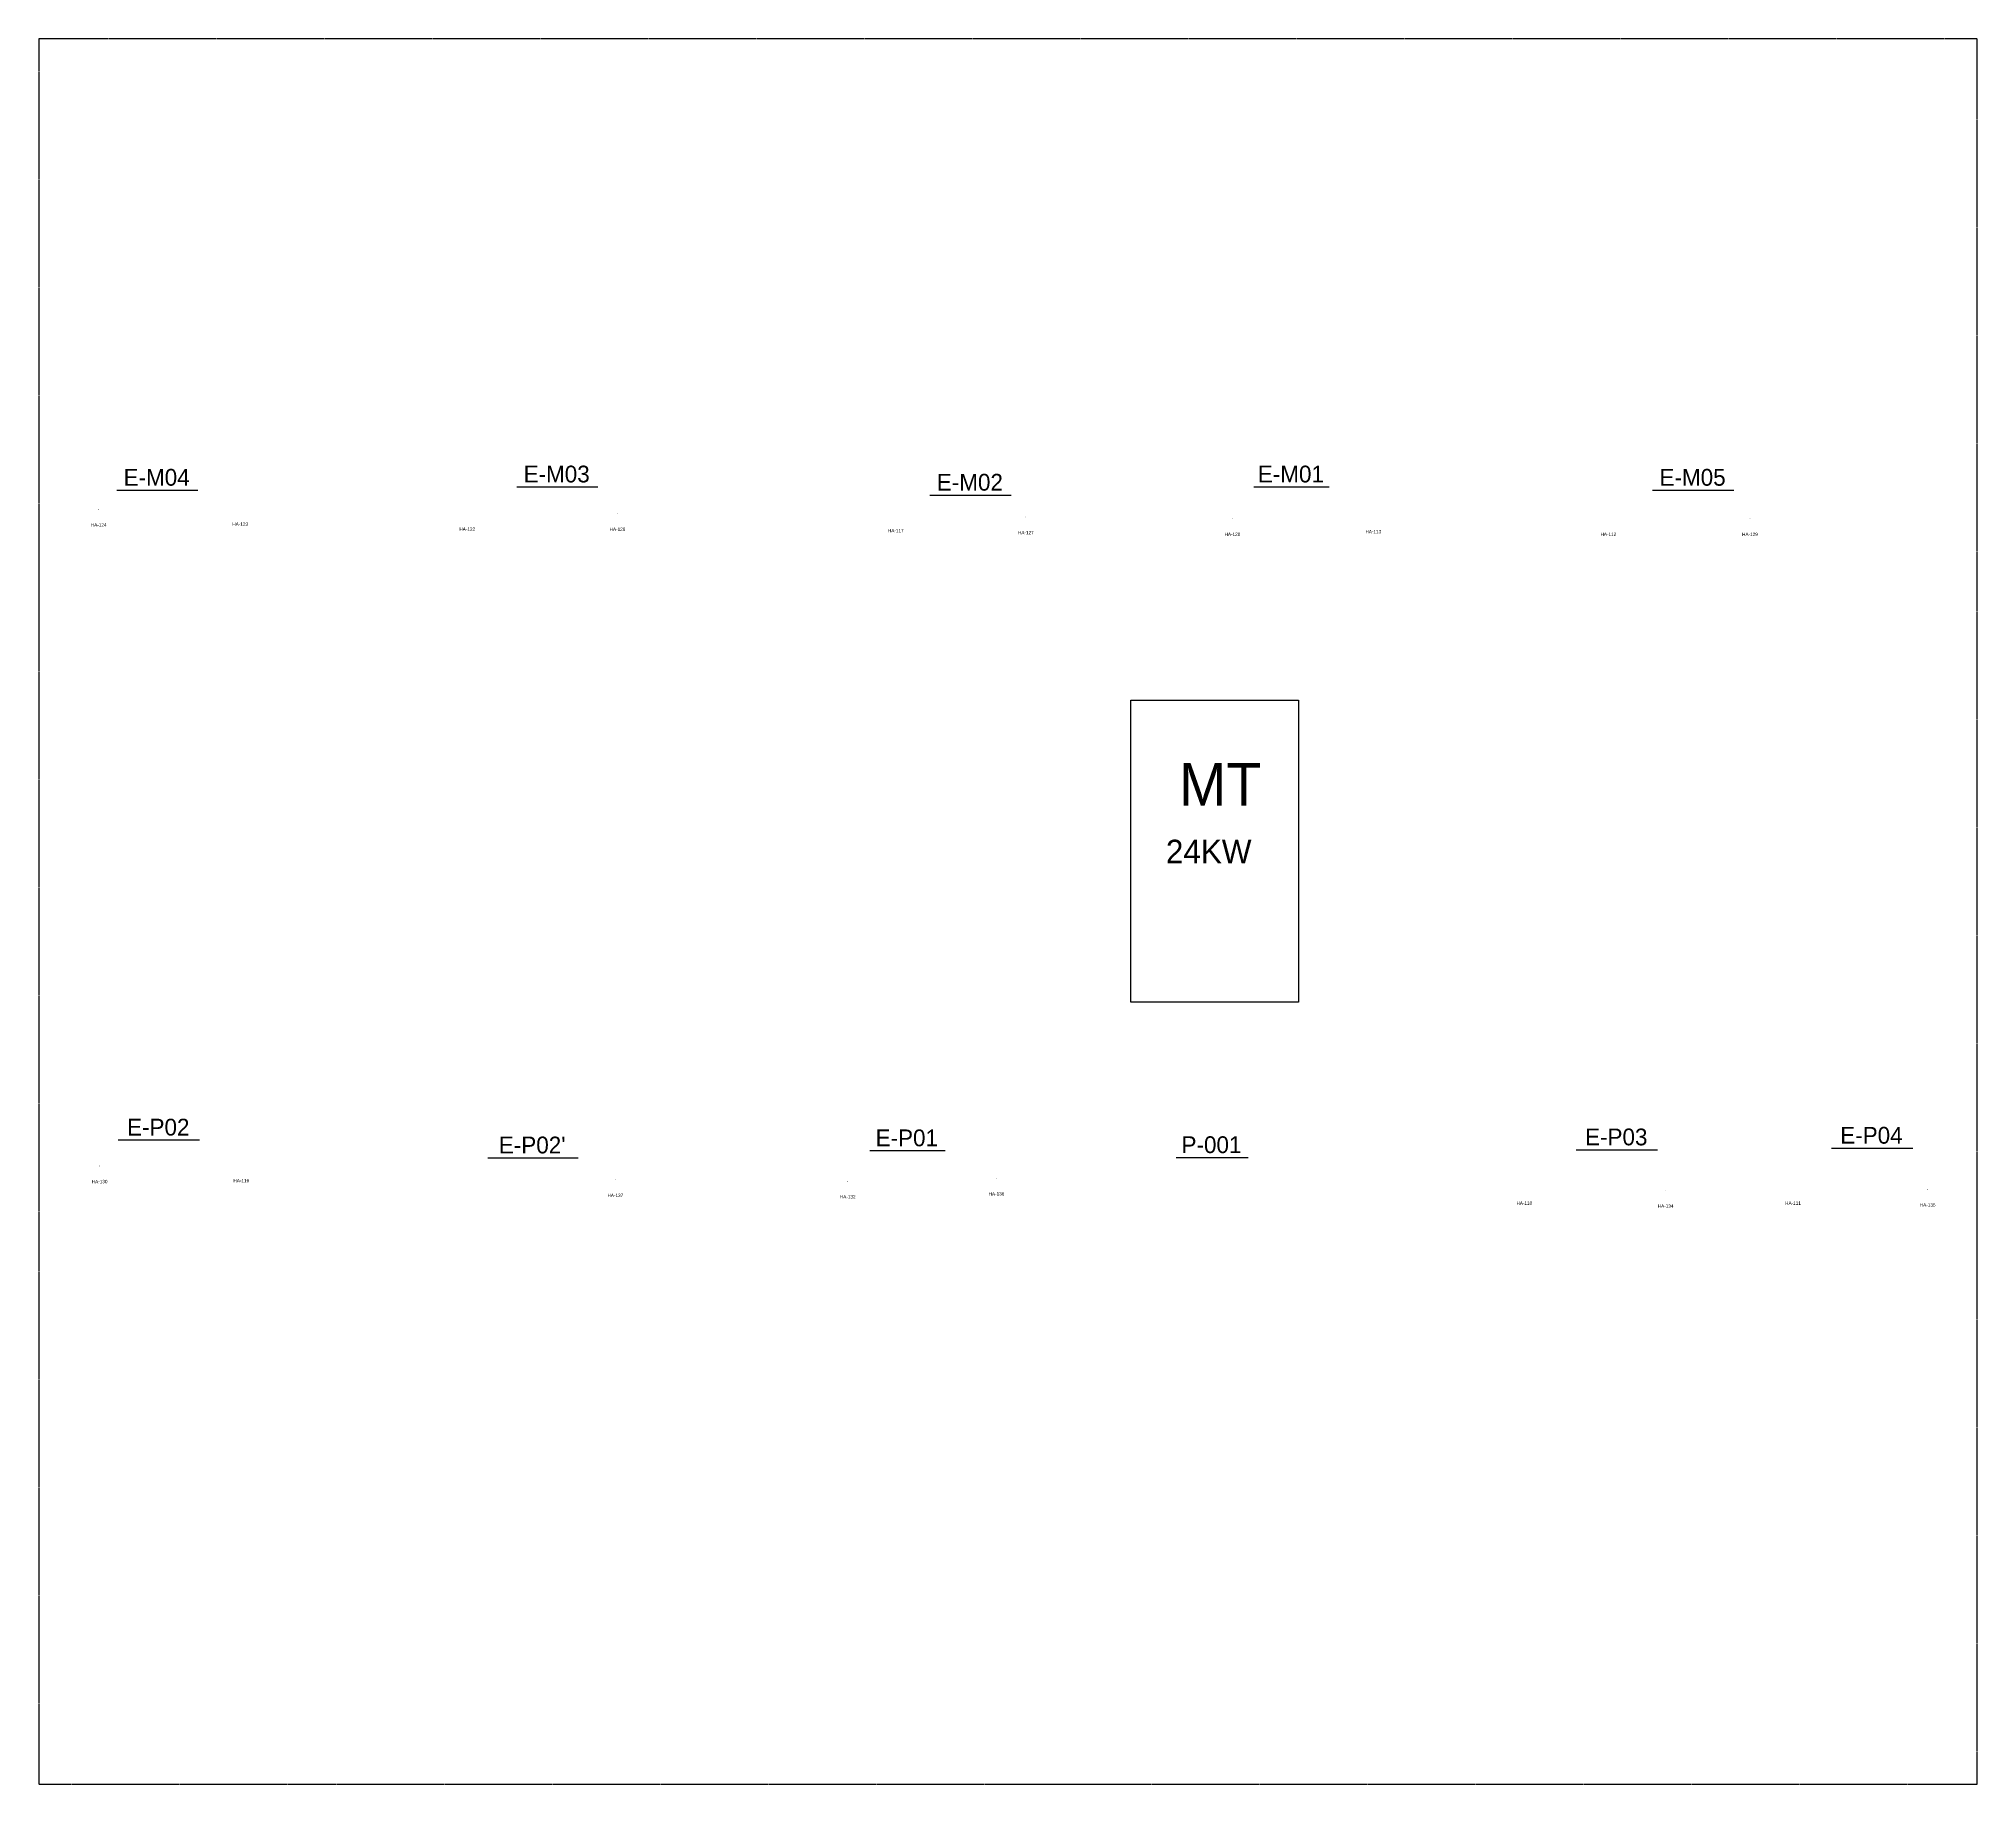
# Model space of a CAD drawing. Header units: millimetres. Extents: x 0 to 578, y 0 to 520.
import ezdxf
from ezdxf.enums import TextEntityAlignment as Align

# ---------------------------------------------------------------- set-up
doc = ezdxf.new("R2010")
doc.units = ezdxf.units.MM
doc.linetypes.add('HIDDEN2', pattern=[0.1875, 0.125, -0.0625])
doc.layers.add('no plot', color=41, linetype='HIDDEN2', plot=False)
doc.layers.add('Text', color=7, linetype='Continuous')

# ---------------------------------------------------------------- blocks, each defined once
blk = doc.blocks.new('*U16')
at = {"color": 0, "linetype": 'ByBlock', "lineweight": -3}
blk.add_line((-0.476, -0.152), (0.492, -0.152), dxfattribs=at)
at = {"color": 0, "linetype": 'ByBlock', "lineweight": -2}
blk.add_attdef('#(Equipment.Tag)', text='', height=0.2, dxfattribs=at).set_placement((0, 0), align=Align.MIDDLE)
blk = doc.blocks.new('*U17')
at = {"color": 0, "linetype": 'ByBlock', "lineweight": -3}
blk.add_line((-0.44, -0.152), (0.456, -0.152), dxfattribs=at)
at = {"color": 0, "linetype": 'ByBlock', "lineweight": -2}
blk.add_attdef('#(Equipment.Tag)', text='', height=0.2, dxfattribs=at).set_placement((0, 0), align=Align.MIDDLE)
blk = doc.blocks.new('*U18')
at = {"color": 0, "linetype": 'ByBlock', "lineweight": -3}
blk.add_line((-0.422, -0.152), (0.438, -0.152), dxfattribs=at)
at = {"color": 0, "linetype": 'ByBlock', "lineweight": -2}
blk.add_attdef('#(Equipment.Tag)', text='', height=0.2, dxfattribs=at).set_placement((0, 0), align=Align.MIDDLE)
blk = doc.blocks.new('Valve Label_block')
at = {"color": 0, "linetype": 'ByBlock', "lineweight": -2}
blk.add_attdef('#(TargetObject.Size)', text='', height=0.1, dxfattribs=at).set_placement((0, 0.1875), align=Align.BOTTOM_CENTER)
blk.add_attdef('#(TargetObject.Tag)', text='', height=0.1, dxfattribs=at).set_placement((0, -0.1875), align=Align.TOP_CENTER)
blk = doc.blocks.new('*U20')
at = {"color": 0, "linetype": 'ByBlock', "lineweight": -3}
blk.add_line((-0.529, -0.152), (0.546, -0.152), dxfattribs=at)
at = {"color": 0, "linetype": 'ByBlock', "lineweight": -2}
blk.add_attdef('#(Equipment.Tag)', text='', height=0.2, dxfattribs=at).set_placement((0, 0), align=Align.MIDDLE)
blk = doc.blocks.new('Tag_block')
at = {"color": 0, "linetype": 'ByBlock', "lineweight": -2}
blk.add_attdef('#(TargetObject.Tag)', text='', height=0.1, dxfattribs=at).set_placement((0, 0), align=Align.MIDDLE_CENTER)

msp = doc.modelspace()

# ---------------------------------------------------------------- linework, layer by layer
msp.add_lwpolyline([(325.32, 322.94), (375.32, 322.94), (375.32, 232.94), (325.32, 232.94), (325.32, 322.94)])
at = {"layer": 'no plot'}
msp.add_lwpolyline([(0, 0), (577.5, 0), (577.5, 520), (0, 520)], close=True, dxfattribs=at)

# ---------------------------------------------------------------- block references
at = {"xscale": 10, "yscale": 10, "zscale": 10}
for p, values in [((60.01, 375.41), {'#(TargetObject.Tag)': 'HA-123'}), ((127.66, 373.91), {'#(TargetObject.Tag)': 'HA-122'}), ((255.32, 373.48), {'#(TargetObject.Tag)': 'HA-117'}), ((397.59, 373.18), {'#(TargetObject.Tag)': 'HA-113'}), ((467.62, 372.4), {'#(TargetObject.Tag)': 'HA-112'}), ((60.33, 179.83), {'#(TargetObject.Tag)': 'HA-116'}), ((442.57, 173.11), {'#(TargetObject.Tag)': 'HA-110'}), ((522.62, 173.11), {'#(TargetObject.Tag)': 'HA-111'})]:
    msp.add_blockref('Tag_block', p, dxfattribs=at).add_auto_attribs(values)
at = {"layer": 'Text'}
for name, p, xscale, yscale, zscale, values in [('*U16', (154.29, 390.33), 25, 25, 25, {'#(Equipment.Tag)': 'E-M03'}), ('*U17', (373.03, 390.33), 25, 25, 25, {'#(Equipment.Tag)': 'E-M01'}), ('*U16', (35.11, 389.35), 25, 25, 25, {'#(Equipment.Tag)': 'E-M04'}), ('*U16', (277.39, 387.88), 25, 25, 25, {'#(Equipment.Tag)': 'E-M02'}), ('*U16', (492.7, 389.35), 25, 25, 25, {'#(Equipment.Tag)': 'E-M05'}), ('Valve Label_block', (17.85, 377.54), 10, 10, 10, {'#(TargetObject.Size)': '.', '#(TargetObject.Tag)': 'HA-124'}), ('Valve Label_block', (172.41, 376.27), 10, 10, 10, {'#(TargetObject.Size)': '.', '#(TargetObject.Tag)': 'HA-126'}), ('Valve Label_block', (294.07, 375.26), 10, 10, 10, {'#(TargetObject.Size)': '.', '#(TargetObject.Tag)': 'HA-127'}), ('Valve Label_block', (355.62, 374.76), 10, 10, 10, {'#(TargetObject.Size)': '.', '#(TargetObject.Tag)': 'HA-128'}), ('Valve Label_block', (509.79, 374.72), 10, 10, 10, {'#(TargetObject.Size)': '.', '#(TargetObject.Tag)': 'HA-129'}), ('*U16', (35.6, 195.76), 25, 25, 25, {'#(Equipment.Tag)': 'E-P02'}), ('*U20', (147, 190.44), 25, 25, 25, {'#(Equipment.Tag)': "E-P02'"}), ('*U17', (258.6, 192.56), 25, 25, 25, {'#(Equipment.Tag)': 'E-P01'}), ('*U18', (349.37, 190.53), 25, 25, 25, {'#(Equipment.Tag)': 'P-001'}), ('*U16', (469.96, 192.84), 25, 25, 25, {'#(Equipment.Tag)': 'E-P03'}), ('*U16', (545.98, 193.33), 25, 25, 25, {'#(Equipment.Tag)': 'E-P04'}), ('Valve Label_block', (18.13, 181.93), 10, 10, 10, {'#(TargetObject.Size)': '.', '#(TargetObject.Tag)': 'HA-130'}), ('Valve Label_block', (171.78, 177.82), 10, 10, 10, {'#(TargetObject.Size)': '.', '#(TargetObject.Tag)': 'HA-137'}), ('Valve Label_block', (241, 177.38), 10, 10, 10, {'#(TargetObject.Size)': '.', '#(TargetObject.Tag)': 'HA-132'}), ('Valve Label_block', (285.32, 178.24), 10, 10, 10, {'#(TargetObject.Size)': '.', '#(TargetObject.Tag)': 'HA-136'}), ('Valve Label_block', (484.66, 174.61), 10, 10, 10, {'#(TargetObject.Size)': '.', '#(TargetObject.Tag)': 'HA-134'}), ('Valve Label_block', (562.74, 174.97), 10, 10, 10, {'#(TargetObject.Size)': '.', '#(TargetObject.Tag)': 'HA-135'})]:
    msp.add_blockref(name, p, dxfattribs=dict(at, xscale=xscale, yscale=yscale, zscale=zscale)).add_auto_attribs(values)

# ---------------------------------------------------------------- texts
at = {"flags": 12}
for tag, p, s, height in [('MT', (339.65, 291.53), '24KW', 12.716), ('24KW', (335.8, 274.38), '', 7)]:
    msp.add_attdef(tag, p, s, height=height, dxfattribs=at)

doc.saveas('drawing.dxf')
